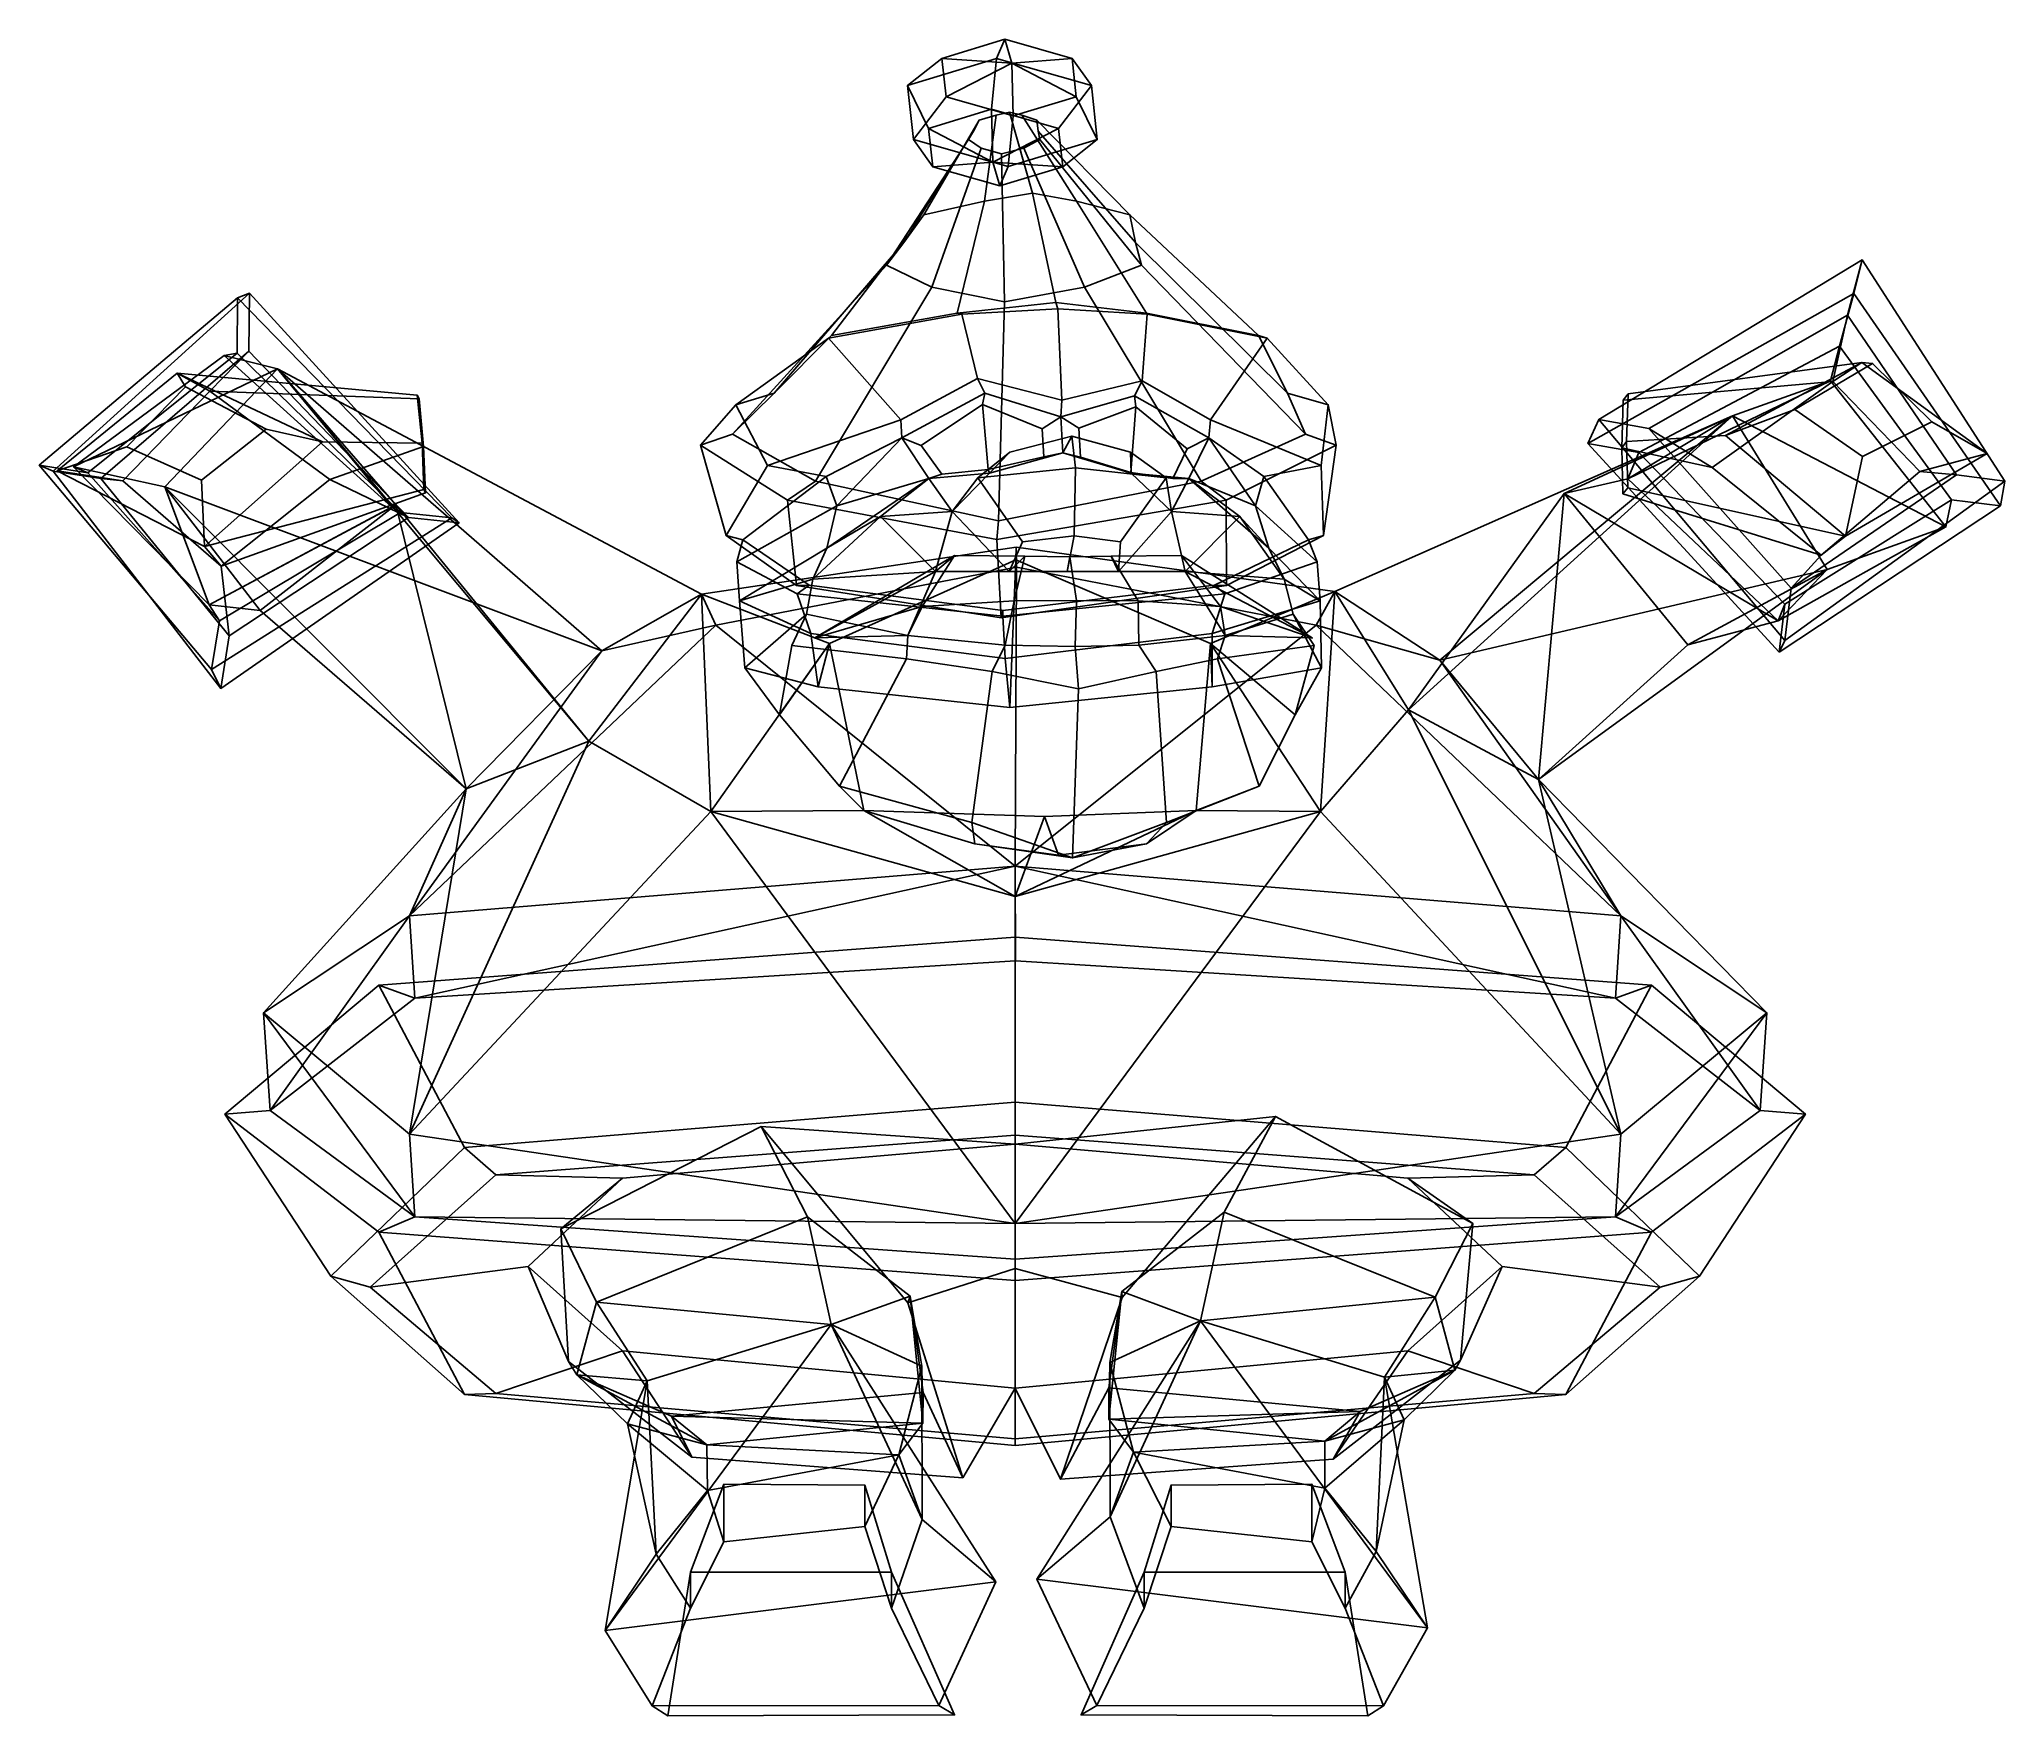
# Model space of a CAD drawing. Extents: x -231 to 229, y -153 to 240.
import ezdxf

# ---------------------------------------------------------------- set-up
doc = ezdxf.new("R2010")
doc.units = 0

msp = doc.modelspace()

# ---------------------------------------------------------------- linework, layer by layer
for p in [(-49.428524, 99.406799, 116.808311), (67.022888, 99.406799, 103.231438)]:
    msp.add_point(p)
for points in [[(-19.688412, 235.155823, 2.772549), (-4.944161, 239.636444, -3.232536), (-6.930615, 235.153259, -20.27075), (-27.78216, 228.816711, -11.778315)], [(-3.304512, 234.069702, 10.831074), (-4.944161, 239.636444, -3.232536), (-19.688412, 235.155823, 2.772549)], [(10.786133, 235.155823, -0.780426), (15.315344, 228.816711, -16.802982), (-6.930615, 235.153259, -20.27075), (-4.944161, 239.636444, -3.232536)], [(-3.304512, 234.069702, 10.831074), (10.786133, 235.155823, -0.780426), (-4.944161, 239.636444, -3.232536)], [(-26.387739, 216.143616, 0.18192), (-18.70241, 226.194611, 11.229679), (-19.688412, 235.155823, 2.772549), (-27.78216, 228.816711, -11.778315)], [(-22.844484, 218.765717, -24.297741), (-27.78216, 228.816711, -11.778315), (-6.930615, 235.153259, -20.27075), (-8.100235, 223.246338, -30.302826)], [(-18.70241, 226.194611, 11.229679), (-3.304512, 234.069702, 10.831074), (-19.688412, 235.155823, 2.772549)], [(7.630057, 218.765717, -27.850716), (-8.100235, 223.246338, -30.302826), (-6.930615, 235.153259, -20.27075), (15.315344, 228.816711, -16.802982)], [(11.772134, 226.19458, 7.676704), (10.786133, 235.155823, -0.780426), (-3.304512, 234.069702, 10.831074)], [(16.709764, 216.143616, -4.842748), (15.315344, 228.816711, -16.802982), (10.786133, 235.155823, -0.780426), (11.772134, 226.19458, 7.676704)], [(-2.972156, 221.713989, 13.681759), (-3.304512, 234.069702, 10.831074), (-18.70241, 226.194611, 11.229679)], [(-2.972156, 221.713989, 13.681759), (11.772134, 226.19458, 7.676704), (-3.304512, 234.069702, 10.831074)], [(-26.387739, 216.143616, 0.18192), (-27.78216, 228.816711, -11.778315), (-22.844484, 218.765717, -24.297741), (-21.858484, 209.804504, -15.840611)], [(-4.141778, 209.807129, 3.649667), (-2.972156, 221.713989, 13.681759), (-18.70241, 226.194611, 11.229679), (-26.387739, 216.143616, 0.18192)], [(-4.141778, 209.807129, 3.649667), (16.709764, 216.143616, -4.842748), (11.772134, 226.19458, 7.676704), (-2.972156, 221.713989, 13.681759)], [(16.709764, 216.143616, -4.842748), (8.616058, 209.804504, -19.393585), (7.630057, 218.765717, -27.850716), (15.315344, 228.816711, -16.802982)], [(-7.011425, 221.882629, 5.370686), (-10.988191, 220.665131, 3.777732), (-23.912132, 198.547668, 43.503334), (-9.736134, 201.716461, 48.963135)], [(-7.767886, 210.890625, -27.452112), (-22.844484, 218.765717, -24.297741), (-8.100235, 223.246338, -30.302826)], [(-3.855428, 222.59317, 6.202964), (-7.011425, 221.882629, 5.370686), (-9.736134, 201.716461, 48.963135), (1.519681, 203.565735, 51.80172)], [(-7.767886, 210.890625, -27.452112), (-8.100235, 223.246338, -30.302826), (7.630057, 218.765717, -27.850716)], [(-3.855428, 222.59317, 6.202964), (1.519681, 203.565735, 51.80172), (11.820588, 201.716461, 46.449875), (-0.975543, 221.882629, 4.666973)], [(-0.975543, 221.882629, 4.666973), (11.820588, 201.716461, 46.449875), (24.360346, 198.547668, 37.875324), (2.528103, 220.665131, 2.201891)], [(-12.315182, 218.157471, -0.303452), (-13.477027, 216.134705, -3.584849), (-32.701355, 186.756348, 18.061628), (-28.596327, 192.021057, 29.399946)], [(-10.988191, 220.665131, 3.777732), (-12.315182, 218.157471, -0.303452), (-28.596327, 192.021057, 29.399946), (-23.912132, 198.547668, 43.503334)], [(-21.858484, 209.804504, -15.840611), (-22.844484, 218.765717, -24.297741), (-7.767886, 210.890625, -27.452112)], [(8.616058, 209.804504, -19.393585), (-7.767886, 210.890625, -27.452112), (7.630057, 218.765717, -27.850716)], [(2.528103, 220.665131, 2.201891), (24.360346, 198.547668, 37.875324), (25.674423, 192.021027, 23.072613), (2.880628, 218.157471, -2.075105)], [(2.880628, 218.157471, -2.075105), (25.674423, 192.021027, 23.072613), (27.060986, 186.756348, 11.094038), (3.256429, 216.134705, -5.535774)], [(-13.477027, 216.134705, -3.584849), (-10.501193, 214.157349, -7.27184), (-22.029968, 181.610016, 5.26616), (-32.701355, 186.756348, 18.061628)], [(-4.141778, 209.807129, 3.649667), (-26.387739, 216.143616, 0.18192), (-21.858484, 209.804504, -15.840611), (-6.128229, 205.323914, -13.388531)], [(-10.501193, 214.157349, -7.27184), (-5.753314, 212.825256, -10.075562), (-5.044002, 178.142975, -4.496224), (-22.029968, 181.610016, 5.26616)], [(-4.141778, 209.807129, 3.649667), (-6.128229, 205.323914, -13.388531), (8.616058, 209.804504, -19.393585), (16.709764, 216.143616, -4.842748)], [(-0.487783, 214.157349, -8.439286), (13.732213, 181.609985, 1.096709), (-5.044002, 178.142975, -4.496224), (-5.753314, 212.825256, -10.075562)], [(3.256429, 216.134705, -5.535774), (27.060986, 186.756348, 11.094038), (13.732213, 181.609985, 1.096709), (-0.487783, 214.157349, -8.439286)], [(-6.128229, 205.323914, -13.388531), (-21.858484, 209.804504, -15.840611), (-7.767886, 210.890625, -27.452112)], [(-6.128229, 205.323914, -13.388531), (-7.767886, 210.890625, -27.452112), (8.616058, 209.804504, -19.393585)], [(6.966882, 177.983643, 98.250854), (1.519681, 203.565735, 51.80172), (-9.736134, 201.716461, 48.963135), (-16.114471, 175.455322, 92.897194)], [(6.966882, 177.983643, 98.250854), (28.197557, 175.455322, 87.730927), (11.820588, 201.716461, 46.449875), (1.519681, 203.565735, 51.80172)], [(-58.952881, 156.722595, 55.455677), (-45.529133, 170.256958, 82.592957), (-23.912132, 198.547668, 43.503334), (-28.596327, 192.021057, 29.399946)], [(-45.529133, 170.256958, 82.592957), (-16.114471, 175.455322, 92.897194), (-9.736134, 201.716461, 48.963135), (-23.912132, 198.547668, 43.503334)], [(54.452808, 170.256958, 70.936226), (24.360346, 198.547668, 37.875324), (11.820588, 201.716461, 46.449875), (28.197557, 175.455322, 87.730927)], [(61.273598, 156.722595, 41.438675), (25.674423, 192.021027, 23.072613), (24.360346, 198.547668, 37.875324), (54.452808, 170.256958, 70.936226)], [(-68.785095, 147.150604, 32.154694), (-58.952881, 156.722595, 55.455677), (-28.596327, 192.021057, 29.399946), (-32.701355, 186.756348, 18.061628)], [(65.481712, 147.150604, 16.500753), (27.060986, 186.756348, 11.094038), (25.674423, 192.021027, 23.072613), (61.273598, 156.722595, 41.438675)], [(-49.32605, 136.144104, 8.389333), (-68.785095, 147.150604, 32.154694), (-32.701355, 186.756348, 18.061628), (-22.029968, 181.610016, 5.26616)], [(41.077362, 136.144104, -2.150649), (13.732213, 181.609985, 1.096709), (27.060986, 186.756348, 11.094038), (65.481712, 147.150604, 16.500753)], [(131.637634, 144.975433, 131.222046), (134.192673, 150.548828, 163.774612), (195.9142, 187.953796, 152.96553), (193.958435, 180.093384, 121.599098)], [(134.192673, 150.548828, 163.774612), (145.94693, 148.480927, 163.524338), (192.43959, 175.034119, 155.475479), (195.9142, 187.953796, 152.96553)], [(229.279144, 136.173279, 161.326508), (195.9142, 187.953796, 152.96553), (192.43959, 175.034119, 155.475479), (217.982132, 137.590332, 161.669708)], [(229.279144, 136.173279, 161.326508), (228.277679, 130.36499, 128.733932), (193.958435, 180.093384, 121.599098), (195.9142, 187.953796, 152.96553)], [(-227.914948, 138.486938, 136.882034), (-181.885345, 180.165985, 133.969482), (-184.6922, 179.104126, 101.713356), (-231.141205, 139.872375, 103.947433)], [(-227.914948, 138.486938, 136.882034), (-216.693329, 136.764465, 135.95636), (-182.067688, 166.562622, 133.514862), (-181.885345, 180.165985, 133.969482)], [(-134.469177, 127.573059, 96.060486), (-184.6922, 179.104126, 101.713356), (-181.885345, 180.165985, 133.969482), (-132.797012, 126.385376, 129.121872)], [(-132.797012, 126.385376, 129.121872), (-181.885345, 180.165985, 133.969482), (-182.067688, 166.562622, 133.514862), (-144.634293, 127.596619, 130.077454)], [(-6.407316, 126.839111, -16.462158), (-49.32605, 136.144104, 8.389333), (-22.029968, 181.610016, 5.26616), (-5.044002, 178.142975, -4.496224)], [(-6.407316, 126.839111, -16.462158), (-5.044002, 178.142975, -4.496224), (13.732213, 181.609985, 1.096709), (41.077362, 136.144104, -2.150649)], [(131.637634, 144.975433, 131.222046), (193.958435, 180.093384, 121.599098), (190.561981, 167.774384, 123.996765), (143.592575, 142.832336, 130.974686)], [(228.277679, 130.36499, 128.733932), (216.804718, 131.763824, 129.089752), (190.561981, 167.774384, 123.996765), (193.958435, 180.093384, 121.599098)], [(-231.141205, 139.872375, 103.947433), (-184.6922, 179.104126, 101.713356), (-184.786087, 166.110291, 101.272888), (-219.755783, 138.083588, 103.006859)], [(-134.469177, 127.573059, 96.060486), (-146.519394, 128.765961, 97.031898), (-184.786087, 166.110291, 101.272888), (-184.6922, 179.104126, 101.713356)], [(-15.014868, 175.22876, 98.545425), (-16.114471, 175.455322, 92.897194), (-45.529133, 170.256958, 82.592957), (-46.283489, 169.617523, 88.215752)], [(-11.389532, 160.223572, 106.699211), (-15.014868, 175.22876, 98.545425), (-46.283489, 169.617523, 88.215752), (-29.335714, 150.505249, 98.204918)], [(7.489831, 176.528625, 102.736282), (6.966882, 177.983643, 98.250854), (-16.114471, 175.455322, 92.897194), (-15.014868, 175.22876, 98.545425)], [(8.402142, 155.138794, 110.561356), (7.489831, 176.528625, 102.736282), (-15.014868, 175.22876, 98.545425), (-11.389532, 160.223572, 106.699211)], [(7.489831, 176.528625, 102.736282), (28.426821, 175.22876, 93.480629), (28.197557, 175.455322, 87.730927), (6.966882, 177.983643, 98.250854)], [(8.402142, 155.138794, 110.561356), (27.252686, 159.62912, 102.421394), (28.426821, 175.22876, 93.480629), (7.489831, 176.528625, 102.736282)], [(27.252686, 159.62912, 102.421394), (43.26162, 150.505249, 89.740929), (56.480457, 169.617523, 76.234673), (28.426821, 175.22876, 93.480629)], [(28.426821, 175.22876, 93.480629), (56.480457, 169.617523, 76.234673), (54.452808, 170.256958, 70.936226), (28.197557, 175.455322, 87.730927)], [(160.770432, 139.307678, 154.09375), (189.000107, 159.501404, 147.982651), (192.43959, 175.034119, 155.475479), (145.94693, 148.480927, 163.524338)], [(209.405746, 138.390137, 149.860077), (217.982132, 137.590332, 161.669708), (192.43959, 175.034119, 155.475479), (189.000107, 159.501404, 147.982651)], [(-219.755783, 138.083588, 103.006859), (-184.786087, 166.110291, 101.272888), (-187.823456, 165.604797, 65.248375), (-223.095642, 139.522156, 67.07267)], [(-211.603149, 136.252869, 127.013351), (-191.218964, 157.200562, 124.91124), (-182.067688, 166.562622, 133.514862), (-216.693329, 136.764465, 135.95636)], [(-163.049713, 136.503479, 126.522308), (-144.634293, 127.596619, 130.077454), (-182.067688, 166.562622, 133.514862), (-191.218964, 157.200562, 124.91124)], [(-187.823456, 165.604797, 65.248375), (-184.786087, 166.110291, 101.272888), (-146.519394, 128.765961, 97.031898), (-148.575272, 130.041138, 60.992954)], [(-46.283489, 169.617523, 88.215752), (-45.529133, 170.256958, 82.592957), (-58.952881, 156.722595, 55.455677), (-67.980171, 154.048035, 58.806473)], [(-29.335714, 150.505249, 98.204918), (-46.283489, 169.617523, 88.215752), (-67.980171, 154.048035, 58.806473), (-60.587307, 139.788635, 82.822227)], [(43.26162, 150.505249, 89.740929), (69.159851, 139.788635, 67.695221), (70.829613, 154.048035, 42.622875), (56.480457, 169.617523, 76.234673)], [(56.480457, 169.617523, 76.234673), (70.829613, 154.048035, 42.622875), (61.273598, 156.722595, 41.438675), (54.452808, 170.256958, 70.936226)], [(188.464142, 159.662903, 88.82505), (141.024933, 136.672028, 95.476593), (143.592575, 142.832336, 130.974686), (190.561981, 167.774384, 123.996765)], [(216.804718, 131.763824, 129.089752), (215.520645, 125.409454, 93.558617), (188.464142, 159.662903, 88.82505), (190.561981, 167.774384, 123.996765)], [(-226.989288, 138.554077, 161.124435), (-198.871841, 161.463867, 159.121078), (-191.218964, 157.200562, 124.91124), (-211.603149, 136.252869, 127.013351)], [(-210.67392, 144.210052, 218.616882), (-196.91687, 158.230957, 228.088593), (-198.871841, 161.463867, 159.121078), (-226.989288, 138.554077, 161.124435)], [(-223.095642, 139.522156, 67.07267), (-187.823456, 165.604797, 65.248375), (-175.346283, 162.483856, 13.810608)], [(-223.095642, 139.522156, 67.07267), (-175.346283, 162.483856, 13.810608), (-201.756348, 134.797943, -7.173108)], [(-99.350685, 96.368011, -45.021172), (-201.756348, 134.797943, -7.173108), (-175.346283, 162.483856, 13.810608)], [(-177.984375, 148.310242, 230.419189), (-164.79805, 145.338135, 177.331924), (-198.871841, 161.463867, 159.121078), (-196.91687, 158.230957, 228.088593)], [(-142.597122, 156.26178, 176.914932), (-142.174301, 155.455627, 164.006271), (-191.218964, 157.200562, 124.91124), (-198.871841, 161.463867, 159.121078)], [(-141.436264, 145.062744, 178.503815), (-142.597122, 156.26178, 176.914932), (-198.871841, 161.463867, 159.121078), (-164.79805, 145.338135, 177.331924)], [(-148.575272, 130.041138, 60.992954), (-175.346283, 162.483856, 13.810608), (-187.823456, 165.604797, 65.248375)], [(-102.428902, 75.208588, 37.704338), (-76.046112, 109.678955, -15.342808), (-175.346283, 162.483856, 13.810608)], [(-102.428902, 75.208588, 37.704338), (-175.346283, 162.483856, 13.810608), (-147.596252, 130.61676, 45.856838)], [(-99.350685, 96.368011, -45.021172), (-175.346283, 162.483856, 13.810608), (-76.046112, 109.678955, -15.342808)], [(-148.575272, 130.041138, 60.992954), (-147.596252, 130.61676, 45.856838), (-175.346283, 162.483856, 13.810608)], [(141.110535, 156.562134, 201.915283), (195.790054, 163.92218, 180.316528), (189.000107, 159.501404, 147.982651), (139.929932, 155.149414, 189.106216)], [(140.67662, 145.401123, 204.044373), (163.868317, 146.859131, 201.353485), (195.790054, 163.92218, 180.316528), (141.110535, 156.562134, 201.915283)], [(180.150162, 152.932587, 253.305206), (198.318558, 163.725403, 249.340851), (195.790054, 163.92218, 180.316528), (163.868317, 146.859131, 201.353485)], [(196.003586, 141.899536, 254.366165), (212.218506, 150.036682, 239.595825), (198.318558, 163.725403, 249.340851), (180.150162, 152.932587, 253.305206)], [(225.210236, 142.647339, 181.456528), (209.405746, 138.390137, 149.860077), (189.000107, 159.501404, 147.982651), (195.790054, 163.92218, 180.316528)], [(212.218506, 150.036682, 239.595825), (225.210236, 142.647339, 181.456528), (195.790054, 163.92218, 180.316528), (198.318558, 163.725403, 249.340851)], [(-193.129745, 136.376343, 231.963608), (-177.984375, 148.310242, 230.419189), (-196.91687, 158.230957, 228.088593), (-210.67392, 144.210052, 218.616882)], [(-141.136948, 144.246643, 165.573441), (-163.049713, 136.503479, 126.522308), (-191.218964, 157.200562, 124.91124), (-142.174301, 155.455627, 164.006271)], [(-67.980171, 154.048035, 58.806473), (-58.952881, 156.722595, 55.455677), (-68.785095, 147.150604, 32.154694), (-76.243217, 144.606506, 31.98591)], [(-11.389532, 160.223572, 106.699211), (-29.335714, 150.505249, 98.204918), (-29.088182, 146.292542, 97.478806), (-9.667178, 156.752869, 106.202492)], [(-10.21076, 154.107422, 104.059715), (-9.667178, 156.752869, 106.202492), (-29.088182, 146.292542, 97.478806), (-24.563042, 144.454163, 97.153839)], [(8.402142, 155.138794, 110.561356), (-11.389532, 160.223572, 106.699211), (-9.667178, 156.752869, 106.202492), (8.147207, 151.233704, 108.374741)], [(-10.21076, 154.107422, 104.059715), (3.826003, 148.39444, 106.20797), (8.147207, 151.233704, 108.374741), (-9.667178, 156.752869, 106.202492)], [(8.402142, 155.138794, 110.561356), (8.147207, 151.233704, 108.374741), (25.459324, 156.149963, 102.30909), (27.252686, 159.62912, 102.421394)], [(27.252686, 159.62912, 102.421394), (25.459324, 156.149963, 102.30909), (42.85368, 146.292542, 89.091225), (43.26162, 150.505249, 89.740929)], [(70.829613, 154.048035, 42.622875), (72.700981, 144.606506, 14.620758), (65.481712, 147.150604, 16.500753), (61.273598, 156.722595, 41.438675)], [(139.618271, 143.984009, 191.206085), (139.929932, 155.149414, 189.106216), (189.000107, 159.501404, 147.982651), (160.770432, 139.307678, 154.09375)], [(140.67662, 145.401123, 204.044373), (141.110535, 156.562134, 201.915283), (139.929932, 155.149414, 189.106216), (139.618271, 143.984009, 191.206085)], [(141.024933, 136.672028, 95.476593), (188.464142, 159.662903, 88.82505), (165.518784, 151.470825, 41.824024)], [(215.520645, 125.409454, 93.558617), (165.518784, 151.470825, 41.824024), (188.464142, 159.662903, 88.82505)], [(-141.436264, 145.062744, 178.503815), (-141.136948, 144.246643, 165.573441), (-142.174301, 155.455627, 164.006271), (-142.597122, 156.26178, 176.914932)], [(-60.587307, 139.788635, 82.822227), (-67.980171, 154.048035, 58.806473), (-76.243217, 144.606506, 31.98591), (-70.252144, 123.434113, 44.442871)], [(-8.888099, 138.87027, 106.650078), (-10.21076, 154.107422, 104.059715), (-24.563042, 144.454163, 97.153839), (-19.724131, 137.815826, 102.184685)], [(3.826003, 148.39444, 106.20797), (-10.21076, 154.107422, 104.059715), (-8.888099, 138.87027, 106.650078), (4.184937, 141.853546, 109.286621)], [(25.744234, 153.517212, 99.818916), (25.459324, 156.149963, 102.30909), (8.147207, 151.233704, 108.374741), (12.380493, 148.545959, 105.376564)], [(12.380493, 148.545959, 105.376564), (12.774835, 141.78302, 108.758904), (24.52968, 138.194214, 102.221306), (25.744234, 153.517212, 99.818916)], [(24.52968, 138.194214, 102.221306), (34.427055, 136.774231, 94.033043), (37.794094, 143.680969, 87.149643), (25.744234, 153.517212, 99.818916)], [(25.744234, 153.517212, 99.818916), (37.794094, 143.680969, 87.149643), (42.85368, 146.292542, 89.091225), (25.459324, 156.149963, 102.30909)], [(69.159851, 139.788635, 67.695221), (69.736305, 123.434113, 28.121851), (72.700981, 144.606506, 14.620758), (70.829613, 154.048035, 42.622875)], [(196.003586, 141.899536, 254.366165), (180.150162, 152.932587, 253.305206), (163.868317, 146.859131, 201.353485), (191.982422, 123.285126, 188.063004)], [(-193.129745, 136.376343, 231.963608), (-192.425613, 120.812927, 164.762009), (-164.79805, 145.338135, 177.331924), (-177.984375, 148.310242, 230.419189)], [(-46.809757, 137.235413, 82.575195), (-29.088182, 146.292542, 97.478806), (-29.335714, 150.505249, 98.204918), (-60.587307, 139.788635, 82.822227)], [(4.184937, 141.853546, 109.286621), (8.604127, 142.772339, 112.293831), (8.147207, 151.233704, 108.374741), (3.826003, 148.39444, 106.20797)], [(12.774835, 141.78302, 108.758904), (12.380493, 148.545959, 105.376564), (8.147207, 151.233704, 108.374741), (8.604127, 142.772339, 112.293831)], [(55.694992, 137.235413, 70.624344), (69.159851, 139.788635, 67.695221), (43.26162, 150.505249, 89.740929), (42.85368, 146.292542, 89.091225)], [(89.591263, 82.545288, 37.594078), (165.518784, 151.470825, 41.824024), (72.323814, 110.330841, -17.879206)], [(96.921608, 94.187134, -42.939022), (72.323814, 110.330841, -17.879206), (165.518784, 151.470825, 41.824024)], [(89.591263, 82.545288, 37.594078), (126.077805, 133.27655, 70.847404), (165.518784, 151.470825, 41.824024)], [(96.921608, 94.187134, -42.939022), (165.518784, 151.470825, 41.824024), (187.702179, 115.466522, 33.540203)], [(141.024933, 136.672028, 95.476593), (165.518784, 151.470825, 41.824024), (126.077805, 133.27655, 70.847404)], [(176.458267, 96.047241, 137.656601), (177.802628, 98.848465, 171.686005), (134.192673, 150.548828, 163.774612), (131.637634, 144.975433, 131.222046)], [(177.802628, 98.848465, 171.686005), (179.243408, 111.042328, 169.414459), (145.94693, 148.480927, 163.524338), (134.192673, 150.548828, 163.774612)], [(186.309799, 118.829346, 155.531006), (160.770432, 139.307678, 154.09375), (145.94693, 148.480927, 163.524338), (179.243408, 111.042328, 169.414459)], [(215.520645, 125.409454, 93.558617), (187.702179, 115.466522, 33.540203), (165.518784, 151.470825, 41.824024)], [(196.003586, 141.899536, 254.366165), (191.982422, 123.285126, 188.063004), (225.210236, 142.647339, 181.456528), (212.218506, 150.036682, 239.595825)], [(-193.129745, 136.376343, 231.963608), (-210.67392, 144.210052, 218.616882), (-226.989288, 138.554077, 161.124435), (-192.425613, 120.812927, 164.762009)], [(-141.077927, 134.197784, 180.073776), (-141.436264, 145.062744, 178.503815), (-164.79805, 145.338135, 177.331924), (-192.425613, 120.812927, 164.762009)], [(-140.665222, 133.388367, 167.125275), (-188.546219, 116.251312, 128.743378), (-163.049713, 136.503479, 126.522308), (-141.136948, 144.246643, 165.573441)], [(-141.077927, 134.197784, 180.073776), (-140.665222, 133.388367, 167.125275), (-141.136948, 144.246643, 165.573441), (-141.436264, 145.062744, 178.503815)], [(-76.243217, 144.606506, 31.98591), (-68.785095, 147.150604, 32.154694), (-49.32605, 136.144104, 8.389333), (-55.851524, 131.683868, 6.235796)], [(-70.252144, 123.434113, 44.442871), (-76.243217, 144.606506, 31.98591), (-55.851524, 131.683868, 6.235796), (-53.780258, 111.694336, 15.286275)], [(-44.294559, 130.346619, 84.94574), (-29.088182, 146.292542, 97.478806), (-46.809757, 137.235413, 82.575195)], [(-22.725378, 136.781586, 104.062431), (-29.088182, 146.292542, 97.478806), (-44.294559, 130.346619, 84.94574)], [(-19.724131, 137.815826, 102.184685), (-24.563042, 144.454163, 97.153839), (-29.088182, 146.292542, 97.478806), (-22.725378, 136.781586, 104.062431)], [(-11.289459, 136.902802, 130.900223), (-3.753839, 142.907684, 126.653503), (-8.51742, 137.988129, 109.509285), (-17.328598, 129.029297, 113.342148)], [(11.563348, 139.261292, 135.160522), (10.720805, 146.69281, 127.933876), (-3.753839, 142.907684, 126.653503), (-11.289459, 136.902802, 130.900223)], [(-8.888099, 138.87027, 106.650078), (-8.51742, 137.988129, 109.509285), (8.604127, 142.772339, 112.293831), (4.184937, 141.853546, 109.286621)], [(10.720805, 146.69281, 127.933876), (8.604127, 142.772339, 112.293831), (-8.51742, 137.988129, 109.509285), (-3.753839, 142.907684, 126.653503)], [(10.720805, 146.69281, 127.933876), (24.512672, 142.907684, 123.357956), (24.625872, 137.988129, 105.645164), (8.604127, 142.772339, 112.293831)], [(24.52968, 138.194214, 102.221306), (12.774835, 141.78302, 108.758904), (8.604127, 142.772339, 112.293831), (24.625872, 137.988129, 105.645164)], [(11.563348, 139.261292, 135.160522), (32.823135, 136.902802, 125.757217), (24.512672, 142.907684, 123.357956), (10.720805, 146.69281, 127.933876)], [(32.823135, 136.902802, 125.757217), (34.082474, 129.029297, 107.348221), (24.625872, 137.988129, 105.645164), (24.512672, 142.907684, 123.357956)], [(34.427055, 136.774231, 94.033043), (38.176094, 136.781586, 96.962036), (42.85368, 146.292542, 89.091225), (37.794094, 143.680969, 87.149643)], [(38.176094, 136.781586, 96.962036), (53.792591, 130.346619, 73.509918), (42.85368, 146.292542, 89.091225)], [(72.700981, 144.606506, 14.620758), (46.9324, 131.683838, -5.747608), (41.077362, 136.144104, -2.150649), (65.481712, 147.150604, 16.500753)], [(53.792591, 130.346619, 73.509918), (55.694992, 137.235413, 70.624344), (42.85368, 146.292542, 89.091225)], [(69.736305, 123.434113, 28.121851), (46.998749, 111.694336, 3.53662), (46.9324, 131.683838, -5.747608), (72.700981, 144.606506, 14.620758)], [(176.458267, 96.047241, 137.656601), (131.637634, 144.975433, 131.222046), (143.592575, 142.832336, 130.974686), (177.777817, 107.338837, 135.553909)], [(141.022598, 134.614929, 206.088638), (140.67662, 145.401123, 204.044373), (139.618271, 143.984009, 191.206085), (139.849777, 133.197632, 193.239334)], [(139.849777, 133.197632, 193.239334), (139.618271, 143.984009, 191.206085), (160.770432, 139.307678, 154.09375), (186.309799, 118.829346, 155.531006)], [(141.022598, 134.614929, 206.088638), (191.982422, 123.285126, 188.063004), (163.868317, 146.859131, 201.353485), (140.67662, 145.401123, 204.044373)], [(141.024933, 136.672028, 95.476593), (176.22171, 103.406555, 99.601128), (177.777817, 107.338837, 135.553909), (143.592575, 142.832336, 130.974686)], [(-190.773346, 92.015259, 99.181992), (-188.623474, 87.581451, 132.995819), (-227.914948, 138.486938, 136.882034), (-231.141205, 139.872375, 103.947433)], [(-190.773346, 92.015259, 99.181992), (-231.141205, 139.872375, 103.947433), (-219.755783, 138.083588, 103.006859), (-188.966843, 103.431702, 99.435913)], [(-188.623474, 87.581451, 132.995819), (-186.687775, 99.914459, 133.271332), (-216.693329, 136.764465, 135.95636), (-227.914948, 138.486938, 136.882034)], [(-192.425613, 120.812927, 164.762009), (-226.989288, 138.554077, 161.124435), (-211.603149, 136.252869, 127.013351), (-188.546219, 116.251312, 128.743378)], [(-191.386765, 107.166321, 63.509827), (-188.966843, 103.431702, 99.435913), (-219.755783, 138.083588, 103.006859), (-223.095642, 139.522156, 67.07267)], [(-191.386765, 107.166321, 63.509827), (-223.095642, 139.522156, 67.07267), (-201.756348, 134.797943, -7.173108)], [(-60.587307, 139.788635, 82.822227), (-70.252144, 123.434113, 44.442871), (-66.367104, 122.405212, 45.58939), (-46.809757, 137.235413, 82.575195)], [(-8.888099, 138.87027, 106.650078), (-19.724131, 137.815826, 102.184685), (-22.725378, 136.781586, 104.062431), (-8.51742, 137.988129, 109.509285)], [(11.324843, 123.348907, 133.114838), (11.563348, 139.261292, 135.160522), (-11.289459, 136.902802, 130.900223), (-0.844032, 121.937439, 128.755997)], [(11.324843, 123.348907, 133.114838), (22.164585, 121.937439, 126.073456), (32.823135, 136.902802, 125.757217), (11.563348, 139.261292, 135.160522)], [(24.52968, 138.194214, 102.221306), (24.625872, 137.988129, 105.645164), (38.176094, 136.781586, 96.962036), (34.427055, 136.774231, 94.033043)], [(69.159851, 139.788635, 67.695221), (55.694992, 137.235413, 70.624344), (66.219223, 122.405212, 30.131374), (69.736305, 123.434113, 28.121851)], [(186.309799, 118.829346, 155.531006), (179.243408, 111.042328, 169.414459), (217.982132, 137.590332, 161.669708), (209.405746, 138.390137, 149.860077)], [(191.982422, 123.285126, 188.063004), (186.309799, 118.829346, 155.531006), (209.405746, 138.390137, 149.860077), (225.210236, 142.647339, 181.456528)], [(-188.546219, 116.251312, 128.743378), (-211.603149, 136.252869, 127.013351), (-216.693329, 136.764465, 135.95636), (-186.687775, 99.914459, 133.271332)], [(-131.149323, 64.03595, -1.834832), (-201.756348, 134.797943, -7.173108), (-99.350685, 96.368011, -45.021172)], [(-179.382248, 105.871033, 19.195244), (-201.756348, 134.797943, -7.173108), (-131.149323, 64.03595, -1.834832)], [(-191.386765, 107.166321, 63.509827), (-201.756348, 134.797943, -7.173108), (-179.382248, 105.871033, 19.195244)], [(-141.077927, 134.197784, 180.073776), (-192.425613, 120.812927, 164.762009), (-188.546219, 116.251312, 128.743378), (-140.665222, 133.388367, 167.125275)], [(-188.546219, 116.251312, 128.743378), (-186.687775, 99.914459, 133.271332), (-144.634293, 127.596619, 130.077454), (-163.049713, 136.503479, 126.522308)], [(-46.809757, 137.235413, 82.575195), (-66.367104, 122.405212, 45.58939), (-67.704338, 117.26297, 48.763588), (-44.294559, 130.346619, 84.94574)], [(-55.851524, 131.683868, 6.235796), (-49.32605, 136.144104, 8.389333), (-6.407316, 126.839111, -16.462158), (-6.850919, 122.484741, -20.267023)], [(-46.682339, 120.479004, 88.233536), (-22.725378, 136.781586, 104.062431), (-44.294559, 130.346619, 84.94574)], [(-34.083988, 127.868744, 112.053932), (-22.725378, 136.781586, 104.062431), (-46.682339, 120.479004, 88.233536)], [(-34.083988, 127.868744, 112.053932), (-17.328598, 129.029297, 113.342148), (-22.725378, 136.781586, 104.062431)], [(-17.328598, 129.029297, 113.342148), (-8.51742, 137.988129, 109.509285), (-22.725378, 136.781586, 104.062431)], [(-0.844032, 121.937439, 128.755997), (-11.289459, 136.902802, 130.900223), (-17.328598, 129.029297, 113.342148), (-3.974608, 115.015839, 116.018478)], [(46.9324, 131.683838, -5.747608), (-6.850919, 122.484741, -20.267023), (-6.407316, 126.839111, -16.462158), (41.077362, 136.144104, -2.150649)], [(22.164585, 121.937439, 126.073456), (21.702337, 115.015839, 113.024841), (34.082474, 129.029297, 107.348221), (32.823135, 136.902802, 125.757217)], [(34.082474, 129.029297, 107.348221), (38.176094, 136.781586, 96.962036), (24.625872, 137.988129, 105.645164)], [(50.092113, 127.868744, 102.239983), (38.176094, 136.781586, 96.962036), (34.082474, 129.029297, 107.348221)], [(50.092113, 127.868744, 102.239983), (56.872692, 120.479004, 76.160233), (38.176094, 136.781586, 96.962036)], [(56.872692, 120.479004, 76.160233), (53.792591, 130.346619, 73.509918), (38.176094, 136.781586, 96.962036)], [(55.694992, 137.235413, 70.624344), (53.792591, 130.346619, 73.509918), (68.250809, 117.26297, 32.912804), (66.219223, 122.405212, 30.131374)], [(176.22171, 103.406555, 99.601128), (141.024933, 136.672028, 95.476593), (126.077805, 133.27655, 70.847404)], [(141.022598, 134.614929, 206.088638), (139.849777, 133.197632, 193.239334), (186.309799, 118.829346, 155.531006), (191.982422, 123.285126, 188.063004)], [(176.458267, 96.047241, 137.656601), (228.277679, 130.36499, 128.733932), (229.279144, 136.173279, 161.326508), (177.802628, 98.848465, 171.686005)], [(177.802628, 98.848465, 171.686005), (229.279144, 136.173279, 161.326508), (217.982132, 137.590332, 161.669708), (179.243408, 111.042328, 169.414459)], [(-191.386765, 107.166321, 63.509827), (-179.382248, 105.871033, 19.195244), (-147.596252, 130.61676, 45.856838)], [(-191.386765, 107.166321, 63.509827), (-147.596252, 130.61676, 45.856838), (-148.575272, 130.041138, 60.992954)], [(-148.575272, 130.041138, 60.992954), (-146.519394, 128.765961, 97.031898), (-188.966843, 103.431702, 99.435913), (-191.386765, 107.166321, 63.509827)], [(-179.382248, 105.871033, 19.195244), (-131.149323, 64.03595, -1.834832), (-147.596252, 130.61676, 45.856838)], [(-131.149323, 64.03595, -1.834832), (-102.428902, 75.208588, 37.704338), (-147.596252, 130.61676, 45.856838)], [(-44.294559, 130.346619, 84.94574), (-67.704338, 117.26297, 48.763588), (-67.090324, 108.127258, 54.242165), (-46.682339, 120.479004, 88.233536)], [(-53.780258, 111.694336, 15.286275), (-55.851524, 131.683868, 6.235796), (-6.850919, 122.484741, -20.267023), (-5.816625, 104.133514, -11.395679)], [(-21.158648, 114.94519, 111.008636), (-17.328598, 129.029297, 113.342148), (-34.083988, 127.868744, 112.053932)], [(-3.974608, 115.015839, 116.018478), (-17.328598, 129.029297, 113.342148), (-21.158648, 114.94519, 111.008636)], [(46.998749, 111.694336, 3.53662), (-5.816625, 104.133514, -11.395679), (-6.850919, 122.484741, -20.267023), (46.9324, 131.683838, -5.747608)], [(21.702337, 115.015839, 113.024841), (37.272972, 114.94516, 104.19619), (34.082474, 129.029297, 107.348221)], [(37.272972, 114.94516, 104.19619), (50.092113, 127.868744, 102.239983), (34.082474, 129.029297, 107.348221)], [(53.792591, 130.346619, 73.509918), (56.872692, 120.479004, 76.160233), (68.913612, 108.127258, 38.385693), (68.250809, 117.26297, 32.912804)], [(120.028984, 66.296509, 3.911462), (126.077805, 133.27655, 70.847404), (89.591263, 82.545288, 37.594078)], [(155.046295, 97.825287, 58.018768), (126.077805, 133.27655, 70.847404), (120.028984, 66.296509, 3.911462)], [(176.22171, 103.406555, 99.601128), (126.077805, 133.27655, 70.847404), (155.046295, 97.825287, 58.018768)], [(176.22171, 103.406555, 99.601128), (215.520645, 125.409454, 93.558617), (216.804718, 131.763824, 129.089752), (177.777817, 107.338837, 135.553909)], [(176.458267, 96.047241, 137.656601), (177.777817, 107.338837, 135.553909), (216.804718, 131.763824, 129.089752), (228.277679, 130.36499, 128.733932)], [(-190.773346, 92.015259, 99.181992), (-188.966843, 103.431702, 99.435913), (-146.519394, 128.765961, 97.031898), (-134.469177, 127.573059, 96.060486)], [(-190.773346, 92.015259, 99.181992), (-134.469177, 127.573059, 96.060486), (-132.797012, 126.385376, 129.121872), (-188.623474, 87.581451, 132.995819)], [(-188.623474, 87.581451, 132.995819), (-132.797012, 126.385376, 129.121872), (-144.634293, 127.596619, 130.077454), (-186.687775, 99.914459, 133.271332)], [(-49.919159, 113.151031, 90.315964), (-34.083988, 127.868744, 112.053932), (-46.682339, 120.479004, 88.233536)], [(-21.158648, 114.94519, 111.008636), (-34.083988, 127.868744, 112.053932), (-49.919159, 113.151031, 90.315964)], [(37.272972, 114.94516, 104.19619), (60.501759, 113.151001, 77.442169), (50.092113, 127.868744, 102.239983)], [(60.501759, 113.151001, 77.442169), (56.872692, 120.479004, 76.160233), (50.092113, 127.868744, 102.239983)], [(176.22171, 103.406555, 99.601128), (187.702179, 115.466522, 33.540203), (215.520645, 125.409454, 93.558617)], [(-2.280666, 120.695709, -18.103449), (-2.25247, 116.001343, -67.969955), (-72.671173, 102.395554, -62.750111), (-76.046112, 109.678955, -15.342808)], [(-2.280666, 120.695709, -18.103449), (-76.046112, 109.678955, -15.342808), (-45.992752, 98.076141, 25.835058), (-2.359923, 117.683807, -0.315538)], [(-70.252144, 123.434113, 44.442871), (-53.780258, 111.694336, 15.286275), (-50.786114, 111.804718, 15.794191), (-66.367104, 122.405212, 45.58939)], [(-67.704338, 117.26297, 48.763588), (-66.367104, 122.405212, 45.58939), (-50.786114, 111.804718, 15.794191), (-53.614796, 109.754761, 14.040627)], [(-46.682339, 120.479004, 88.233536), (-67.090324, 108.127258, 54.242165), (-49.919159, 113.151031, 90.315964)], [(11.324843, 123.348907, 133.114838), (-0.844032, 121.937439, 128.755997), (-3.974608, 115.015839, 116.018478), (9.677253, 114.96698, 121.498238)], [(-2.359923, 117.683807, -0.315538), (43.253017, 98.076141, 22.198498), (72.323814, 110.330841, -17.879206), (-2.280666, 120.695709, -18.103449)], [(-2.280666, 120.695709, -18.103449), (72.323814, 110.330841, -17.879206), (67.948349, 102.395569, -62.750107), (-2.25247, 116.001343, -67.969955)], [(11.324843, 123.348907, 133.114838), (9.677253, 114.96698, 121.498238), (21.702337, 115.015839, 113.024841), (22.164585, 121.937439, 126.073456)], [(69.736305, 123.434113, 28.121851), (66.219223, 122.405212, 30.131374), (44.201759, 111.804718, 4.719715), (46.998749, 111.694336, 3.53662)], [(68.250809, 117.26297, 32.912804), (46.551159, 109.754761, 2.362446), (44.201759, 111.804718, 4.719715), (66.219223, 122.405212, 30.131374)], [(56.872692, 120.479004, 76.160233), (60.501759, 113.151001, 77.442169), (68.913612, 108.127258, 38.385693)], [(-2.534456, 45.91954, -114.816833), (-72.671173, 102.395554, -62.750111), (-2.25247, 116.001343, -67.969955)], [(-67.090324, 108.127258, 54.242165), (-67.704338, 117.26297, 48.763588), (-53.614796, 109.754761, 14.040627), (-50.400124, 100.478577, 14.89576)], [(-24.329018, 106.754944, 133.566498), (-16.72967, 118.705017, 125.964256), (-49.428524, 99.406799, 116.808311)], [(-16.72967, 118.705017, 125.964256), (-21.158648, 114.94519, 111.008636), (-49.428524, 99.406799, 116.808311)], [(-45.992752, 98.076141, 25.835058), (-48.649624, 88.003021, 22.1938), (-3.801369, 83.127243, 5.889521), (-2.359923, 117.683807, -0.315538)], [(-0.251832, 118.548828, 124.2332), (-16.72967, 118.705017, 125.964256), (-24.329018, 106.754944, 133.566498), (-2.797719, 108.09967, 140.952667)], [(-16.72967, 118.705017, 125.964256), (-0.251832, 118.548828, 124.2332), (-3.974608, 115.015839, 116.018478), (-21.158648, 114.94519, 111.008636)], [(10.2397, 118.436401, 126.322456), (9.677253, 114.96698, 121.498238), (-3.974608, 115.015839, 116.018478), (-0.251832, 118.548828, 124.2332)], [(43.253017, 98.076141, 22.198498), (-2.359923, 117.683807, -0.315538), (-3.801369, 83.127243, 5.889521), (43.594791, 88.003021, 11.439178)], [(-2.797719, 108.09967, 140.952667), (11.838344, 108.1828, 140.034332), (10.2397, 118.436401, 126.322456), (-0.251832, 118.548828, 124.2332)], [(-2.534456, 45.91954, -114.816833), (-2.25247, 116.001343, -67.969955), (67.948349, 102.395569, -62.750107)], [(10.2397, 118.436401, 126.322456), (19.969206, 118.548828, 121.875664), (21.702337, 115.015839, 113.024841), (9.677253, 114.96698, 121.498238)], [(26.293112, 108.09967, 137.561005), (19.969206, 118.548828, 121.875664), (10.2397, 118.436401, 126.322456), (11.838344, 108.1828, 140.034332)], [(19.969206, 118.548828, 121.875664), (26.293112, 108.09967, 137.561005), (45.547733, 106.754913, 125.419678), (36.403316, 118.705017, 119.769569)], [(36.403316, 118.705017, 119.769569), (37.272972, 114.94516, 104.19619), (21.702337, 115.015839, 113.024841), (19.969206, 118.548828, 121.875664)], [(45.547733, 106.754913, 125.419678), (67.022888, 99.406799, 103.231438), (36.403316, 118.705017, 119.769569)], [(36.403316, 118.705017, 119.769569), (67.022888, 99.406799, 103.231438), (37.272972, 114.94516, 104.19619)], [(68.913612, 108.127258, 38.385693), (43.619431, 100.478577, 3.934178), (46.551159, 109.754761, 2.362446), (68.250809, 117.26297, 32.912804)], [(120.028984, 66.296509, 3.911462), (96.921608, 94.187134, -42.939022), (187.702179, 115.466522, 33.540203)], [(155.046295, 97.825287, 58.018768), (120.028984, 66.296509, 3.911462), (187.702179, 115.466522, 33.540203)], [(176.22171, 103.406555, 99.601128), (155.046295, 97.825287, 58.018768), (187.702179, 115.466522, 33.540203)], [(-51.390316, 105.022552, 93.327927), (-49.919159, 113.151031, 90.315964), (-67.090324, 108.127258, 54.242165), (-65.831879, 92.445679, 60.788582)], [(-53.780258, 111.694336, 15.286275), (-5.816625, 104.133514, -11.395679), (-5.424685, 105.848541, -8.033951), (-50.786114, 111.804718, 15.794191)], [(-53.614796, 109.754761, 14.040627), (-50.786114, 111.804718, 15.794191), (-5.424685, 105.848541, -8.033951), (-5.403746, 104.50354, -7.854352)], [(-51.390316, 105.022552, 93.327927), (-27.697035, 100.015259, 124.117195), (-21.158648, 114.94519, 111.008636), (-49.919159, 113.151031, 90.315964)], [(-49.428524, 99.406799, 116.808311), (-21.158648, 114.94519, 111.008636), (-27.697035, 100.015259, 124.117195)], [(46.998749, 111.694336, 3.53662), (44.201759, 111.804718, 4.719715), (-5.424685, 105.848541, -8.033951), (-5.816625, 104.133514, -11.395679)], [(46.551159, 109.754761, 2.362446), (-5.403746, 104.50354, -7.854352), (-5.424685, 105.848541, -8.033951), (44.201759, 111.804718, 4.719715)], [(62.626358, 105.022552, 80.034912), (60.501759, 113.151001, 77.442169), (37.272972, 114.94516, 104.19619), (46.651608, 100.015259, 115.449013)], [(67.022888, 99.406799, 103.231438), (46.651608, 100.015259, 115.449013), (37.272972, 114.94516, 104.19619)], [(62.626358, 105.022552, 80.034912), (69.194923, 92.445679, 45.046036), (68.913612, 108.127258, 38.385693), (60.501759, 113.151001, 77.442169)], [(-102.428902, 75.208588, 37.704338), (-73.812248, 58.73793, 49.313652), (-76.046112, 109.678955, -15.342808)], [(-99.350685, 96.368011, -45.021172), (-76.046112, 109.678955, -15.342808), (-72.671173, 102.395554, -62.750111)], [(-76.046112, 109.678955, -15.342808), (-73.812248, 58.73793, 49.313652), (-45.992752, 98.076141, 25.835058)], [(-65.831879, 92.445679, 60.788582), (-67.090324, 108.127258, 54.242165), (-50.400124, 100.478577, 14.89576), (-48.649624, 88.003021, 22.1938)], [(-50.400124, 100.478577, 14.89576), (-53.614796, 109.754761, 14.040627), (-5.403746, 104.50354, -7.854352), (-4.835773, 94.608643, -2.982766)], [(-27.697035, 100.015259, 124.117195), (-24.329018, 106.754944, 133.566498), (-49.428524, 99.406799, 116.808311)], [(-2.797719, 108.09967, 140.952667), (-24.329018, 106.754944, 133.566498), (-27.697035, 100.015259, 124.117195), (-4.891288, 97.718292, 132.74559)], [(43.619431, 100.478577, 3.934178), (-4.835773, 94.608643, -2.982766), (-5.403746, 104.50354, -7.854352), (46.551159, 109.754761, 2.362446)], [(11.838344, 108.1828, 140.034332), (-2.797719, 108.09967, 140.952667), (-4.891288, 97.718292, 132.74559), (11.538295, 97.380585, 137.460754)], [(11.838344, 108.1828, 140.034332), (11.538295, 97.380585, 137.460754), (26.442495, 97.718292, 129.092438), (26.293112, 108.09967, 137.561005)], [(26.293112, 108.09967, 137.561005), (26.442495, 97.718292, 129.092438), (46.651608, 100.015259, 115.449013), (45.547733, 106.754913, 125.419678)], [(72.323814, 110.330841, -17.879206), (43.253017, 98.076141, 22.198498), (69.015266, 58.737946, 49.313656)], [(69.194923, 92.445679, 45.046036), (43.594791, 88.003021, 11.439178), (43.619431, 100.478577, 3.934178), (68.913612, 108.127258, 38.385693)], [(46.651608, 100.015259, 115.449013), (67.022888, 99.406799, 103.231438), (45.547733, 106.754913, 125.419678)], [(96.921608, 94.187134, -42.939022), (67.948349, 102.395569, -62.750107), (72.323814, 110.330841, -17.879206)], [(89.591263, 82.545288, 37.594078), (72.323814, 110.330841, -17.879206), (69.015266, 58.737946, 49.313656)], [(-144.405838, 34.300293, -74.707817), (-72.671173, 102.395554, -62.750111), (-2.534456, 45.91954, -114.816833)], [(-144.405838, 34.300293, -74.707817), (-99.350685, 96.368011, -45.021172), (-72.671173, 102.395554, -62.750111)], [(-57.772575, 81.414124, 68.312584), (-54.851353, 97.679047, 99.883919), (-51.390316, 105.022552, 93.327927), (-65.831879, 92.445679, 60.788582)], [(-51.390316, 105.022552, 93.327927), (-54.851353, 97.679047, 99.883919), (-27.962358, 94.495941, 115.191467), (-27.697035, 100.015259, 124.117195)], [(139.336945, 34.300308, -74.707809), (-2.534456, 45.91954, -114.816833), (67.948349, 102.395569, -62.750107)], [(62.626358, 105.022552, 80.034912), (46.651608, 100.015259, 115.449013), (44.856457, 94.495941, 106.701637), (67.502777, 97.679047, 85.618858)], [(63.082664, 81.414108, 54.222275), (69.194923, 92.445679, 45.046036), (62.626358, 105.022552, 80.034912), (67.502777, 97.679047, 85.618858)], [(139.336945, 34.300308, -74.707809), (67.948349, 102.395569, -62.750107), (96.921608, 94.187134, -42.939022)], [(-73.812248, 58.73793, 49.313652), (-38.018364, 59.030701, 62.002419), (-45.992752, 98.076141, 25.835058)], [(-57.772575, 81.414124, 68.312584), (-65.831879, 92.445679, 60.788582), (-48.649624, 88.003021, 22.1938), (-45.992752, 98.076141, 25.835058)], [(-43.674694, 64.710052, 91.132622), (-57.772575, 81.414124, 68.312584), (-45.992752, 98.076141, 25.835058), (-38.018364, 59.030701, 62.002419)], [(-27.962358, 94.495941, 115.191467), (-54.851353, 97.679047, 99.883919), (-57.772575, 81.414124, 68.312584), (-43.674694, 64.710052, 91.132622)], [(-48.649624, 88.003021, 22.1938), (-50.400124, 100.478577, 14.89576), (-4.835773, 94.608643, -2.982766), (-3.801369, 83.127243, 5.889521)], [(-7.944868, 91.566498, 137.531006), (-4.891288, 97.718292, 132.74559), (-27.697035, 100.015259, 124.117195), (-27.962358, 94.495941, 115.191467)], [(12.308857, 87.506775, 144.070023), (11.538295, 97.380585, 137.460754), (-4.891288, 97.718292, 132.74559), (-7.944868, 91.566498, 137.531006)], [(43.594791, 88.003021, 11.439178), (-3.801369, 83.127243, 5.889521), (-4.835773, 94.608643, -2.982766), (43.619431, 100.478577, 3.934178)], [(12.308857, 87.506775, 144.070023), (30.515055, 91.566498, 133.047028), (26.442495, 97.718292, 129.092438), (11.538295, 97.380585, 137.460754)], [(30.515055, 91.566498, 133.047028), (44.856457, 94.495941, 106.701637), (46.651608, 100.015259, 115.449013), (26.442495, 97.718292, 129.092438)], [(54.61264, 64.710052, 79.67347), (39.845924, 59.030701, 57.859783), (43.253017, 98.076141, 22.198498), (63.082664, 81.414108, 54.222275)], [(69.015266, 58.737946, 49.313656), (43.253017, 98.076141, 22.198498), (39.845924, 59.030701, 57.859783)], [(63.082664, 81.414108, 54.222275), (43.253017, 98.076141, 22.198498), (43.594791, 88.003021, 11.439178), (69.194923, 92.445679, 45.046036)], [(44.856457, 94.495941, 106.701637), (54.61264, 64.710052, 79.67347), (63.082664, 81.414108, 54.222275), (67.502777, 97.679047, 85.618858)], [(-144.405838, 34.300293, -74.707817), (-131.149323, 64.03595, -1.834832), (-99.350685, 96.368011, -45.021172)], [(-12.656384, 56.167892, 128.12355), (-7.944868, 91.566498, 137.531006), (-27.962358, 94.495941, 115.191467), (-43.674694, 64.710052, 91.132622)], [(32.93602, 56.167892, 122.808006), (54.61264, 64.710052, 79.67347), (44.856457, 94.495941, 106.701637), (30.515055, 91.566498, 133.047028)], [(139.336945, 34.300308, -74.707809), (96.921608, 94.187134, -42.939022), (120.028984, 66.296509, 3.911462)], [(10.89149, 47.905609, 131.91301), (12.308857, 87.506775, 144.070023), (-7.944868, 91.566498, 137.531006), (-12.656384, 56.167892, 128.12355)], [(10.89149, 47.905609, 131.91301), (32.93602, 56.167892, 122.808006), (30.515055, 91.566498, 133.047028), (12.308857, 87.506775, 144.070023)], [(139.336945, -16.781815, 104.84346), (89.591263, 82.545288, 37.594078), (69.015266, 58.737946, 49.313656)], [(139.336945, -16.781815, 104.84346), (120.028984, 66.296509, 3.911462), (89.591263, 82.545288, 37.594078)], [(-144.405838, -16.78183, 104.843452), (-102.428902, 75.208588, 37.704338), (-131.149323, 64.03595, -1.834832)], [(-144.405838, -16.78183, 104.843452), (-73.812248, 58.73793, 49.313652), (-102.428902, 75.208588, 37.704338)], [(-12.656384, 56.167892, 128.12355), (-43.674694, 64.710052, 91.132622), (-38.018364, 59.030701, 62.002419), (-11.944324, 51.205322, 110.684937)], [(32.93602, 56.167892, 122.808006), (28.231314, 51.205322, 106.000923), (39.845924, 59.030701, 57.859783), (54.61264, 64.710052, 79.67347)], [(139.336945, -16.781815, 104.84346), (173.536148, 11.611862, 5.041), (120.028984, 66.296509, 3.911462)], [(173.536148, 11.611862, 5.041), (139.336945, 34.300308, -74.707809), (120.028984, 66.296509, 3.911462)], [(-144.405838, -16.78183, 104.843452), (-131.149323, 64.03595, -1.834832), (-178.605057, 11.611847, 5.040988)], [(-178.605057, 11.611847, 5.040988), (-131.149323, 64.03595, -1.834832), (-144.405838, 34.300293, -74.707817)], [(-2.534448, -37.734634, 145.331497), (-73.812248, 58.73793, 49.313652), (-144.405838, -16.78183, 104.843452)], [(-2.534445, 38.850555, 56.672039), (-38.018364, 59.030701, 62.002419), (-73.812248, 58.73793, 49.313652)], [(-2.534448, -37.734634, 145.331497), (-2.534445, 38.850555, 56.672039), (-73.812248, 58.73793, 49.313652)], [(-11.944324, 51.205322, 110.684937), (-38.018364, 59.030701, 62.002419), (4.350608, 57.55368, 75.810623), (7.655065, 48.500427, 104.15358)], [(4.350608, 57.55368, 75.810623), (-38.018364, 59.030701, 62.002419), (-2.534445, 38.850555, 56.672039)], [(10.89149, 47.905609, 131.91301), (-12.656384, 56.167892, 128.12355), (-11.944324, 51.205322, 110.684937)], [(-2.534448, -37.734634, 145.331497), (69.015266, 58.737946, 49.313656), (-2.534445, 38.850555, 56.672039)], [(-2.534448, -37.734634, 145.331497), (139.336945, -16.781815, 104.84346), (69.015266, 58.737946, 49.313656)], [(4.350608, 57.55368, 75.810623), (-2.534445, 38.850555, 56.672039), (39.845924, 59.030701, 57.859783)], [(-2.534445, 38.850555, 56.672039), (69.015266, 58.737946, 49.313656), (39.845924, 59.030701, 57.859783)], [(28.231314, 51.205322, 106.000923), (7.655065, 48.500427, 104.15358), (4.350608, 57.55368, 75.810623), (39.845924, 59.030701, 57.859783)], [(10.89149, 47.905609, 131.91301), (28.231314, 51.205322, 106.000923), (32.93602, 56.167892, 122.808006)], [(10.89149, 47.905609, 131.91301), (-11.944324, 51.205322, 110.684937), (7.655065, 48.500427, 104.15358)], [(10.89149, 47.905609, 131.91301), (7.655065, 48.500427, 104.15358), (28.231314, 51.205322, 106.000923)], [(-143.140244, 15.008118, -76.799553), (-144.405838, 34.300293, -74.707817), (-2.534456, 45.91954, -114.816833)], [(-143.140244, 15.008118, -76.799553), (-2.534456, 45.91954, -114.816833), (-2.416171, 23.747253, -111.467209)], [(138.07132, 15.008133, -76.799545), (-2.416171, 23.747253, -111.467209), (-2.534456, 45.91954, -114.816833)], [(138.07132, 15.008133, -76.799545), (-2.534456, 45.91954, -114.816833), (139.336945, 34.300308, -74.707809)], [(-177.044601, -11.282333, 15.610147), (-178.605057, 11.611847, 5.040988), (-144.405838, 34.300293, -74.707817)], [(-177.044601, -11.282333, 15.610147), (-144.405838, 34.300293, -74.707817), (-143.140244, 15.008118, -76.799553)], [(171.975708, -11.282318, 15.610158), (138.07132, 15.008133, -76.799545), (139.336945, 34.300308, -74.707809)], [(171.975708, -11.282318, 15.610158), (139.336945, 34.300308, -74.707809), (173.536148, 11.611862, 5.041)], [(-131.530518, -19.954971, -73.291367), (-151.621033, 18.048813, -90.029373), (-2.532653, 29.32576, -129.68367), (-2.534464, -9.321289, -112.659386)], [(-151.621033, 18.048813, -90.029373), (-143.140244, 15.008118, -76.799553), (-2.416171, 23.747253, -111.467209), (-2.532653, 29.32576, -129.68367)], [(126.461601, -19.954956, -73.291359), (-2.534464, -9.321289, -112.659386), (-2.532653, 29.32576, -129.68367), (146.552124, 18.048828, -90.029358)], [(146.552124, 18.048828, -90.029358), (-2.532653, 29.32576, -129.68367), (-2.416171, 23.747253, -111.467209), (138.07132, 15.008133, -76.799545)], [(-162.856232, -50.112885, 32.71228), (-187.645615, -12.1091, 15.974278), (-151.621033, 18.048813, -90.029373), (-131.530518, -19.954971, -73.291367)], [(-151.621033, 18.048813, -90.029373), (-187.645615, -12.1091, 15.974278), (-177.044601, -11.282333, 15.610147), (-143.140244, 15.008118, -76.799553)], [(157.787323, -50.112869, 32.712288), (126.461601, -19.954956, -73.291359), (146.552124, 18.048828, -90.029358), (182.576706, -12.10907, 15.97429)], [(146.552124, 18.048828, -90.029358), (138.07132, 15.008133, -76.799545), (171.975708, -11.282318, 15.610158), (182.576706, -12.10907, 15.97429)], [(-143.140228, -36.189064, 103.156166), (-178.605057, 11.611847, 5.040988), (-177.044601, -11.282333, 15.610147)], [(-143.140228, -36.189064, 103.156166), (-144.405838, -16.78183, 104.843452), (-178.605057, 11.611847, 5.040988)], [(138.07132, -36.189049, 103.156174), (173.536148, 11.611862, 5.041), (139.336945, -16.781815, 104.84346)], [(138.07132, -36.189049, 103.156174), (171.975708, -11.282318, 15.610158), (173.536148, 11.611862, 5.041)], [(-187.645615, -12.1091, 15.974278), (-151.621033, -39.804001, 113.320587), (-143.140228, -36.189064, 103.156166), (-177.044601, -11.282333, 15.610147)], [(-151.621033, -39.804001, 113.320587), (-187.645615, -12.1091, 15.974278), (-162.856232, -50.112885, 32.71228), (-131.530518, -77.807785, 130.058594)], [(-131.530518, -19.954971, -73.291367), (-2.534464, -9.321289, -112.659386), (-2.534464, -17.016525, -93.389297), (-124.155914, -26.330322, -58.592876)], [(126.461601, -19.954956, -73.291359), (119.086983, -26.330307, -58.592869), (-2.534464, -17.016525, -93.389297), (-2.534464, -9.321289, -112.659386)], [(89.449066, -27.127586, -40.962536), (104.653297, -37.729538, -9.025019), (58.428677, -12.666534, -41.57655), (-2.534462, -19.17012, -70.861145)], [(22.514271, -55.078705, 12.632675), (-2.534459, -48.300812, 31.531883), (-2.534462, -19.17012, -70.861145), (58.428677, -12.666534, -41.57655)], [(22.41741, -53.704208, -3.304235), (22.514271, -55.078705, 12.632675), (58.428677, -12.666534, -41.57655), (46.421772, -35.087067, -23.790771)], [(95.893372, -55.030724, -0.19677), (46.421772, -35.087067, -23.790771), (58.428677, -12.666534, -41.57655), (104.653297, -37.729538, -9.025019)], [(146.552124, -39.803986, 113.320602), (126.461609, -77.80777, 130.058594), (157.787323, -50.112869, 32.712288), (182.576706, -12.10907, 15.97429)], [(182.576706, -12.10907, 15.97429), (171.975708, -11.282318, 15.610158), (138.07132, -36.189049, 103.156174), (146.552124, -39.803986, 113.320602)], [(-143.140228, -36.189064, 103.156166), (-2.534448, -37.734634, 145.331497), (-144.405838, -16.78183, 104.843452)], [(-124.155914, -26.330322, -58.592876), (-2.534464, -17.016525, -93.389297), (-2.534462, -19.17012, -70.861145), (-94.517982, -27.127594, -40.962543)], [(-94.517982, -27.127594, -40.962543), (-2.534462, -19.17012, -70.861145), (-62.025112, -15.032059, -40.38303), (-108.988747, -38.997849, -8.246161)], [(-100.603859, -56.138824, 1.157458), (-108.988747, -38.997849, -8.246161), (-62.025112, -15.032059, -40.38303), (-51.148071, -36.180679, -22.450525)], [(-27.129543, -54.792549, -1.981176), (-51.148071, -36.180679, -22.450525), (-62.025112, -15.032059, -40.38303), (-27.643446, -56.298187, 15.195243)], [(-2.534462, -19.17012, -70.861145), (-2.534459, -48.300812, 31.531883), (-27.643446, -56.298187, 15.195243), (-62.025112, -15.032059, -40.38303)], [(119.086983, -26.330307, -58.592869), (89.449066, -27.127586, -40.962536), (-2.534462, -19.17012, -70.861145), (-2.534464, -17.016525, -93.389297)], [(138.07132, -36.189049, 103.156174), (139.336945, -16.781815, 104.84346), (-2.534448, -37.734634, 145.331497)], [(-162.856232, -50.112885, 32.71228), (-131.530518, -19.954971, -73.291367), (-124.155914, -26.330322, -58.592876), (-153.637985, -52.620766, 33.816826)], [(157.787323, -50.112869, 32.712288), (148.569061, -52.62075, 33.816837), (119.086983, -26.330307, -58.592869), (126.461601, -19.954956, -73.291359)], [(-153.637985, -52.620766, 33.816826), (-124.155914, -26.330322, -58.592876), (-94.517982, -27.127594, -40.962543), (-116.590569, -47.797928, 31.692705)], [(-116.590569, -47.797928, 31.692705), (-94.517982, -27.127594, -40.962543), (-108.988747, -38.997849, -8.246161), (-107.20224, -70.080132, 32.035465)], [(148.569061, -52.62075, 33.816837), (111.521652, -47.797913, 31.692713), (89.449066, -27.127586, -40.962536), (119.086983, -26.330307, -58.592869)], [(111.521652, -47.797913, 31.692713), (101.787193, -69.761803, 30.574057), (104.653297, -37.729538, -9.025019), (89.449066, -27.127586, -40.962536)], [(-2.53445, -51.05452, 152.960281), (-2.53445, -46.13446, 138.230789), (-143.140228, -36.189064, 103.156166), (-151.621033, -39.804001, 113.320587)], [(-143.140228, -36.189064, 103.156166), (-2.53445, -46.13446, 138.230789), (-2.534448, -37.734634, 145.331497)], [(-45.668758, -61.434937, -25.946753), (-100.603859, -56.138824, 1.157458), (-51.148071, -36.180679, -22.450525)], [(-45.668758, -61.434937, -25.946753), (-51.148071, -36.180679, -22.450525), (-27.129543, -54.792549, -1.981176)], [(-2.53445, -51.05452, 152.960281), (146.552124, -39.803986, 113.320602), (138.07132, -36.189049, 103.156174), (-2.53445, -46.13446, 138.230789)], [(138.07132, -36.189049, 103.156174), (-2.534448, -37.734634, 145.331497), (-2.53445, -46.13446, 138.230789)], [(40.912586, -60.523178, -27.330536), (22.41741, -53.704208, -3.304235), (46.421772, -35.087067, -23.790771)], [(40.912586, -60.523178, -27.330536), (46.421772, -35.087067, -23.790771), (95.893372, -55.030724, -0.19677)], [(-2.534454, -89.736694, 169.99707), (-2.53445, -51.05452, 152.960281), (-151.621033, -39.804001, 113.320587), (-131.530518, -77.807785, 130.058594)], [(-105.199753, -73.168472, 20.472456), (-107.20224, -70.080132, 32.035465), (-108.988747, -38.997849, -8.246161), (-100.603859, -56.138824, 1.157458)], [(-2.534454, -89.736694, 169.99707), (126.461609, -77.80777, 130.058594), (146.552124, -39.803986, 113.320602), (-2.53445, -51.05452, 152.960281)], [(100.502434, -72.058075, 19.122492), (95.893372, -55.030724, -0.19677), (104.653297, -37.729538, -9.025019), (101.787193, -69.761803, 30.574057)], [(-131.530518, -77.807785, 130.058594), (-162.856232, -50.112885, 32.71228), (-153.637985, -52.620766, 33.816826), (-124.155907, -77.527496, 121.362846)], [(-124.155907, -77.527496, 121.362846), (-153.637985, -52.620766, 33.816826), (-116.590569, -47.797928, 31.692705), (-94.517982, -67.58268, 101.235207)], [(-94.517982, -67.58268, 101.235207), (-116.590569, -47.797928, 31.692705), (-107.20224, -70.080132, 32.035465), (-78.298386, -92.479576, 67.700142)], [(-2.534459, -48.300812, 31.531883), (-2.534455, -76.309113, 129.979752), (-14.809171, -97.311653, 76.457436), (-27.643446, -56.298187, 15.195243)], [(22.514271, -55.078705, 12.632675), (8.123668, -97.64135, 73.265518), (-2.534455, -76.309113, 129.979752), (-2.534459, -48.300812, 31.531883)], [(89.449074, -67.582672, 101.235214), (71.955048, -92.963158, 65.622322), (101.787193, -69.761803, 30.574057), (111.521652, -47.797913, 31.692713)], [(119.08699, -77.527481, 121.362854), (89.449074, -67.582672, 101.235214), (111.521652, -47.797913, 31.692713), (148.569061, -52.62075, 33.816837)], [(126.461609, -77.80777, 130.058594), (119.08699, -77.527481, 121.362854), (148.569061, -52.62075, 33.816837), (157.787323, -50.112869, 32.712288)], [(-24.368685, -71.197426, -5.099638), (-45.668758, -61.434937, -25.946753), (-27.129543, -54.792549, -1.981176)], [(-24.077597, -77.336929, 23.387207), (-27.129543, -54.792549, -1.981176), (-27.643446, -56.298187, 15.195243), (-14.809171, -97.311653, 76.457436)], [(-24.13027, -84.50106, 20.894415), (-24.368685, -71.197426, -5.099638), (-27.129543, -54.792549, -1.981176)], [(-24.13027, -84.50106, 20.894415), (-27.129543, -54.792549, -1.981176), (-24.077597, -77.336929, 23.387207)], [(19.38283, -76.247986, 22.07374), (8.123668, -97.64135, 73.265518), (22.514271, -55.078705, 12.632675), (22.41741, -53.704208, -3.304235)], [(19.394686, -83.602562, 19.531813), (19.38283, -76.247986, 22.07374), (22.41741, -53.704208, -3.304235)], [(19.394686, -83.602562, 19.531813), (22.41741, -53.704208, -3.304235), (19.621304, -70.295082, -6.468997)], [(19.621304, -70.295082, -6.468997), (22.41741, -53.704208, -3.304235), (40.912586, -60.523178, -27.330536)], [(84.007294, -73.707375, -5.197555), (40.912586, -60.523178, -27.330536), (95.893372, -55.030724, -0.19677)], [(84.007294, -73.707375, -5.197555), (95.893372, -55.030724, -0.19677), (100.502434, -72.058075, 19.122492)], [(-88.75206, -74.628838, -3.801059), (-105.199753, -73.168472, 20.472456), (-100.603859, -56.138824, 1.157458)], [(-88.75206, -74.628838, -3.801059), (-100.603859, -56.138824, 1.157458), (-45.668758, -61.434937, -25.946753)], [(-98.611084, -133.046082, -5.031523), (-88.75206, -74.628838, -3.801059), (-45.668758, -61.434937, -25.946753)], [(-7.09395, -121.639618, -30.1691), (-98.611084, -133.046082, -5.031523), (-45.668758, -61.434937, -25.946753)], [(-7.09395, -121.639618, -30.1691), (-45.668758, -61.434937, -25.946753), (-24.302437, -107.061821, -4.761287)], [(-24.302437, -107.061821, -4.761287), (-45.668758, -61.434937, -25.946753), (-24.368685, -71.197426, -5.099638)], [(2.524506, -121.04612, -31.342245), (19.729235, -106.475197, -5.924172), (40.912586, -60.523178, -27.330536)], [(2.524506, -121.04612, -31.342245), (40.912586, -60.523178, -27.330536), (94.052574, -132.435532, -6.231127)], [(19.729235, -106.475197, -5.924172), (19.621304, -70.295082, -6.468997), (40.912586, -60.523178, -27.330536)], [(94.052574, -132.435532, -6.231127), (40.912586, -60.523178, -27.330536), (84.007294, -73.707375, -5.197555)], [(-2.534454, -88.180611, 156.749161), (-124.155907, -77.527496, 121.362846), (-94.517982, -67.58268, 101.235207), (-2.534455, -76.309113, 129.979752)], [(-2.534455, -76.309113, 129.979752), (-94.517982, -67.58268, 101.235207), (-78.298386, -92.479576, 67.700142), (-14.809171, -97.311653, 76.457436)], [(-2.534455, -76.309113, 129.979752), (8.123668, -97.64135, 73.265518), (71.955048, -92.963158, 65.622322), (89.449074, -67.582672, 101.235214)], [(-2.534454, -88.180611, 156.749161), (-2.534455, -76.309113, 129.979752), (89.449074, -67.582672, 101.235214), (119.08699, -77.527481, 121.362854)], [(-83.008049, -82.890388, 30.951984), (-78.298386, -92.479576, 67.700142), (-107.20224, -70.080132, 32.035465), (-105.199753, -73.168472, 20.472456)], [(-74.752045, -89.621819, 26.6457), (-83.008049, -82.890388, 30.951984), (-105.199753, -73.168472, 20.472456)], [(-74.752045, -89.621819, 26.6457), (-105.199753, -73.168472, 20.472456), (-93.351288, -84.680084, 15.43721)], [(-93.351288, -84.680084, 15.43721), (-105.199753, -73.168472, 20.472456), (-88.75206, -74.628838, -3.801059)], [(-24.302437, -107.061821, -4.761287), (-24.368685, -71.197426, -5.099638), (-29.795183, -91.913399, 16.367174)], [(-29.795183, -91.913399, 16.367174), (-24.368685, -71.197426, -5.099638), (-24.13027, -84.50106, 20.894415)], [(25.21714, -91.335304, 15.217138), (19.394686, -83.602562, 19.531813), (19.621304, -70.295082, -6.468997)], [(19.729235, -106.475197, -5.924172), (25.21714, -91.335304, 15.217138), (19.621304, -70.295082, -6.468997)], [(70.02066, -88.708969, 25.262972), (100.502434, -72.058075, 19.122492), (78.318054, -81.785324, 29.615156)], [(70.02066, -88.708969, 25.262972), (88.615402, -83.760033, 14.043677), (100.502434, -72.058075, 19.122492)], [(78.318054, -81.785324, 29.615156), (100.502434, -72.058075, 19.122492), (101.787193, -69.761803, 30.574057), (71.955048, -92.963158, 65.622322)], [(88.615402, -83.760033, 14.043677), (84.007294, -73.707375, -5.197555), (100.502434, -72.058075, 19.122492)], [(-2.534454, -89.736694, 169.99707), (-131.530518, -77.807785, 130.058594), (-124.155907, -77.527496, 121.362846), (-2.534454, -88.180611, 156.749161)], [(-98.611084, -133.046082, -5.031523), (-86.605553, -115.182587, 11.233643), (-88.75206, -74.628838, -3.801059)], [(-86.605553, -115.182587, 11.233643), (-93.351288, -84.680084, 15.43721), (-88.75206, -74.628838, -3.801059)], [(-24.077597, -77.336929, 23.387207), (-14.809171, -97.311653, 76.457436), (-78.298386, -92.479576, 67.700142), (-83.008049, -82.890388, 30.951984)], [(-24.13027, -84.50106, 20.894415), (-24.077597, -77.336929, 23.387207), (-83.008049, -82.890388, 30.951984)], [(-2.534454, -89.736694, 169.99707), (-2.534454, -88.180611, 156.749161), (119.08699, -77.527481, 121.362854), (126.461609, -77.80777, 130.058594)], [(19.38283, -76.247986, 22.07374), (78.318054, -81.785324, 29.615156), (71.955048, -92.963158, 65.622322), (8.123668, -97.64135, 73.265518)], [(19.394686, -83.602562, 19.531813), (78.318054, -81.785324, 29.615156), (19.38283, -76.247986, 22.07374)], [(94.052574, -132.435532, -6.231127), (84.007294, -73.707375, -5.197555), (82.039825, -114.583931, 10.052238)], [(82.039825, -114.583931, 10.052238), (84.007294, -73.707375, -5.197555), (88.615402, -83.760033, 14.043677)], [(19.394686, -83.602562, 19.531813), (70.02066, -88.708969, 25.262972), (78.318054, -81.785324, 29.615156)], [(-74.618942, -100.318466, 19.189112), (-74.752045, -89.621819, 26.6457), (-93.351288, -84.680084, 15.43721)], [(-86.605553, -115.182587, 11.233643), (-74.618942, -100.318466, 19.189112), (-93.351288, -84.680084, 15.43721)], [(-24.13027, -84.50106, 20.894415), (-83.008049, -82.890388, 30.951984), (-74.752045, -89.621819, 26.6457)], [(-29.795183, -91.913399, 16.367174), (-24.13027, -84.50106, 20.894415), (-74.752045, -89.621819, 26.6457)], [(25.21714, -91.335304, 15.217138), (70.02066, -88.708969, 25.262972), (19.394686, -83.602562, 19.531813)], [(70.046455, -99.728477, 18.021927), (88.615402, -83.760033, 14.043677), (70.02066, -88.708969, 25.262972)], [(82.039825, -114.583931, 10.052238), (88.615402, -83.760033, 14.043677), (70.046455, -99.728477, 18.021927)], [(-74.618942, -100.318466, 19.189112), (-29.795183, -91.913399, 16.367174), (-74.752045, -89.621819, 26.6457)], [(-29.795183, -91.913399, 16.367174), (-74.618942, -100.318466, 19.189112), (-70.777412, -112.334427, 35.947453), (-37.787899, -108.736435, 35.947453)], [(-24.302437, -107.061821, -4.761287), (-29.795183, -91.913399, 16.367174), (-37.787899, -108.736435, 35.947453), (-31.473774, -127.827744, 43.725594)], [(19.729235, -106.475197, -5.924172), (27.673773, -127.827744, 43.725594), (33.987896, -108.736435, 35.947453), (25.21714, -91.335304, 15.217138)], [(70.046455, -99.728477, 18.021927), (70.02066, -88.708969, 25.262972), (25.21714, -91.335304, 15.217138)], [(25.21714, -91.335304, 15.217138), (33.987896, -108.736435, 35.947453), (66.977409, -112.334427, 35.947453), (70.046455, -99.728477, 18.021927)], [(-86.605553, -115.182587, 11.233643), (-78.613716, -127.827744, 43.725594), (-70.777412, -112.334427, 35.947453), (-74.618942, -100.318466, 19.189112)], [(-31.473774, -119.444244, 102.617195), (-37.787899, -98.998032, 87.801697), (-70.777412, -98.812729, 87.801697), (-78.613716, -119.444244, 102.617195)], [(-78.613716, -119.444244, 102.617195), (-70.777412, -98.812729, 87.801697), (-70.777412, -112.334427, 35.947453), (-78.613716, -127.827744, 43.725594)], [(-37.787899, -98.998032, 87.801697), (-37.787899, -108.736435, 35.947453), (-70.777412, -112.334427, 35.947453), (-70.777412, -98.812729, 87.801697)], [(-31.473774, -119.444244, 102.617195), (-31.473774, -127.827744, 43.725594), (-37.787899, -108.736435, 35.947453), (-37.787899, -98.998032, 87.801697)], [(27.673773, -119.444244, 102.617195), (74.813721, -119.444244, 102.617195), (66.977409, -98.812729, 87.801697), (33.987896, -98.998032, 87.801697)], [(27.673773, -119.444244, 102.617195), (33.987896, -98.998032, 87.801697), (33.987896, -108.736435, 35.947453), (27.673773, -127.827744, 43.725594)], [(33.987896, -98.998032, 87.801697), (66.977409, -98.812729, 87.801697), (66.977409, -112.334427, 35.947453), (33.987896, -108.736435, 35.947453)], [(74.813721, -119.444244, 102.617195), (74.813721, -127.827744, 43.725594), (66.977409, -112.334427, 35.947453), (66.977409, -98.812729, 87.801697)], [(82.039825, -114.583931, 10.052238), (70.046455, -99.728477, 18.021927), (66.977409, -112.334427, 35.947453), (74.813721, -127.827744, 43.725594)], [(-7.09395, -121.639618, -30.1691), (-24.302437, -107.061821, -4.761287), (-31.473774, -127.827744, 43.725594), (-20.410763, -150.61731, 32.613968)], [(2.524506, -121.04612, -31.342245), (16.610764, -150.61731, 32.613968), (27.673773, -127.827744, 43.725594), (19.729235, -106.475197, -5.924172)], [(94.052574, -132.435532, -6.231127), (82.039825, -114.583931, 10.052238), (74.813721, -127.827744, 43.725594), (83.794151, -150.723206, 36.317848)], [(-98.611084, -133.046082, -5.031523), (-87.594154, -150.723206, 36.317848), (-78.613716, -127.827744, 43.725594), (-86.605553, -115.182587, 11.233643)], [(-83.890282, -153.02951, 102.617195), (-78.613716, -119.444244, 102.617195), (-78.613716, -127.827744, 43.725594), (-87.594154, -150.723206, 36.317848)], [(-16.70689, -152.844193, 102.617195), (-31.473774, -119.444244, 102.617195), (-78.613716, -119.444244, 102.617195), (-83.890282, -153.02951, 102.617195)], [(-16.70689, -152.844193, 102.617195), (-20.410763, -150.61731, 32.613968), (-31.473774, -127.827744, 43.725594), (-31.473774, -119.444244, 102.617195)], [(12.906889, -152.844193, 102.617195), (80.090286, -153.02951, 102.617195), (74.813721, -119.444244, 102.617195), (27.673773, -119.444244, 102.617195)], [(12.906889, -152.844193, 102.617195), (27.673773, -119.444244, 102.617195), (27.673773, -127.827744, 43.725594), (16.610764, -150.61731, 32.613968)], [(80.090286, -153.02951, 102.617195), (83.794151, -150.723206, 36.317848), (74.813721, -127.827744, 43.725594), (74.813721, -119.444244, 102.617195)], [(-98.611084, -133.046082, -5.031523), (-7.09395, -121.639618, -30.1691), (-20.410763, -150.61731, 32.613968), (-87.594154, -150.723206, 36.317848)], [(94.052574, -132.435532, -6.231127), (83.794151, -150.723206, 36.317848), (16.610764, -150.61731, 32.613968), (2.524506, -121.04612, -31.342245)], [(-83.890282, -153.02951, 102.617195), (-87.594154, -150.723206, 36.317848), (-20.410763, -150.61731, 32.613968), (-16.70689, -152.844193, 102.617195)], [(80.090286, -153.02951, 102.617195), (12.906889, -152.844193, 102.617195), (16.610764, -150.61731, 32.613968), (83.794151, -150.723206, 36.317848)]]:
    msp.add_3dface(points)

doc.saveas('drawing.dxf')
